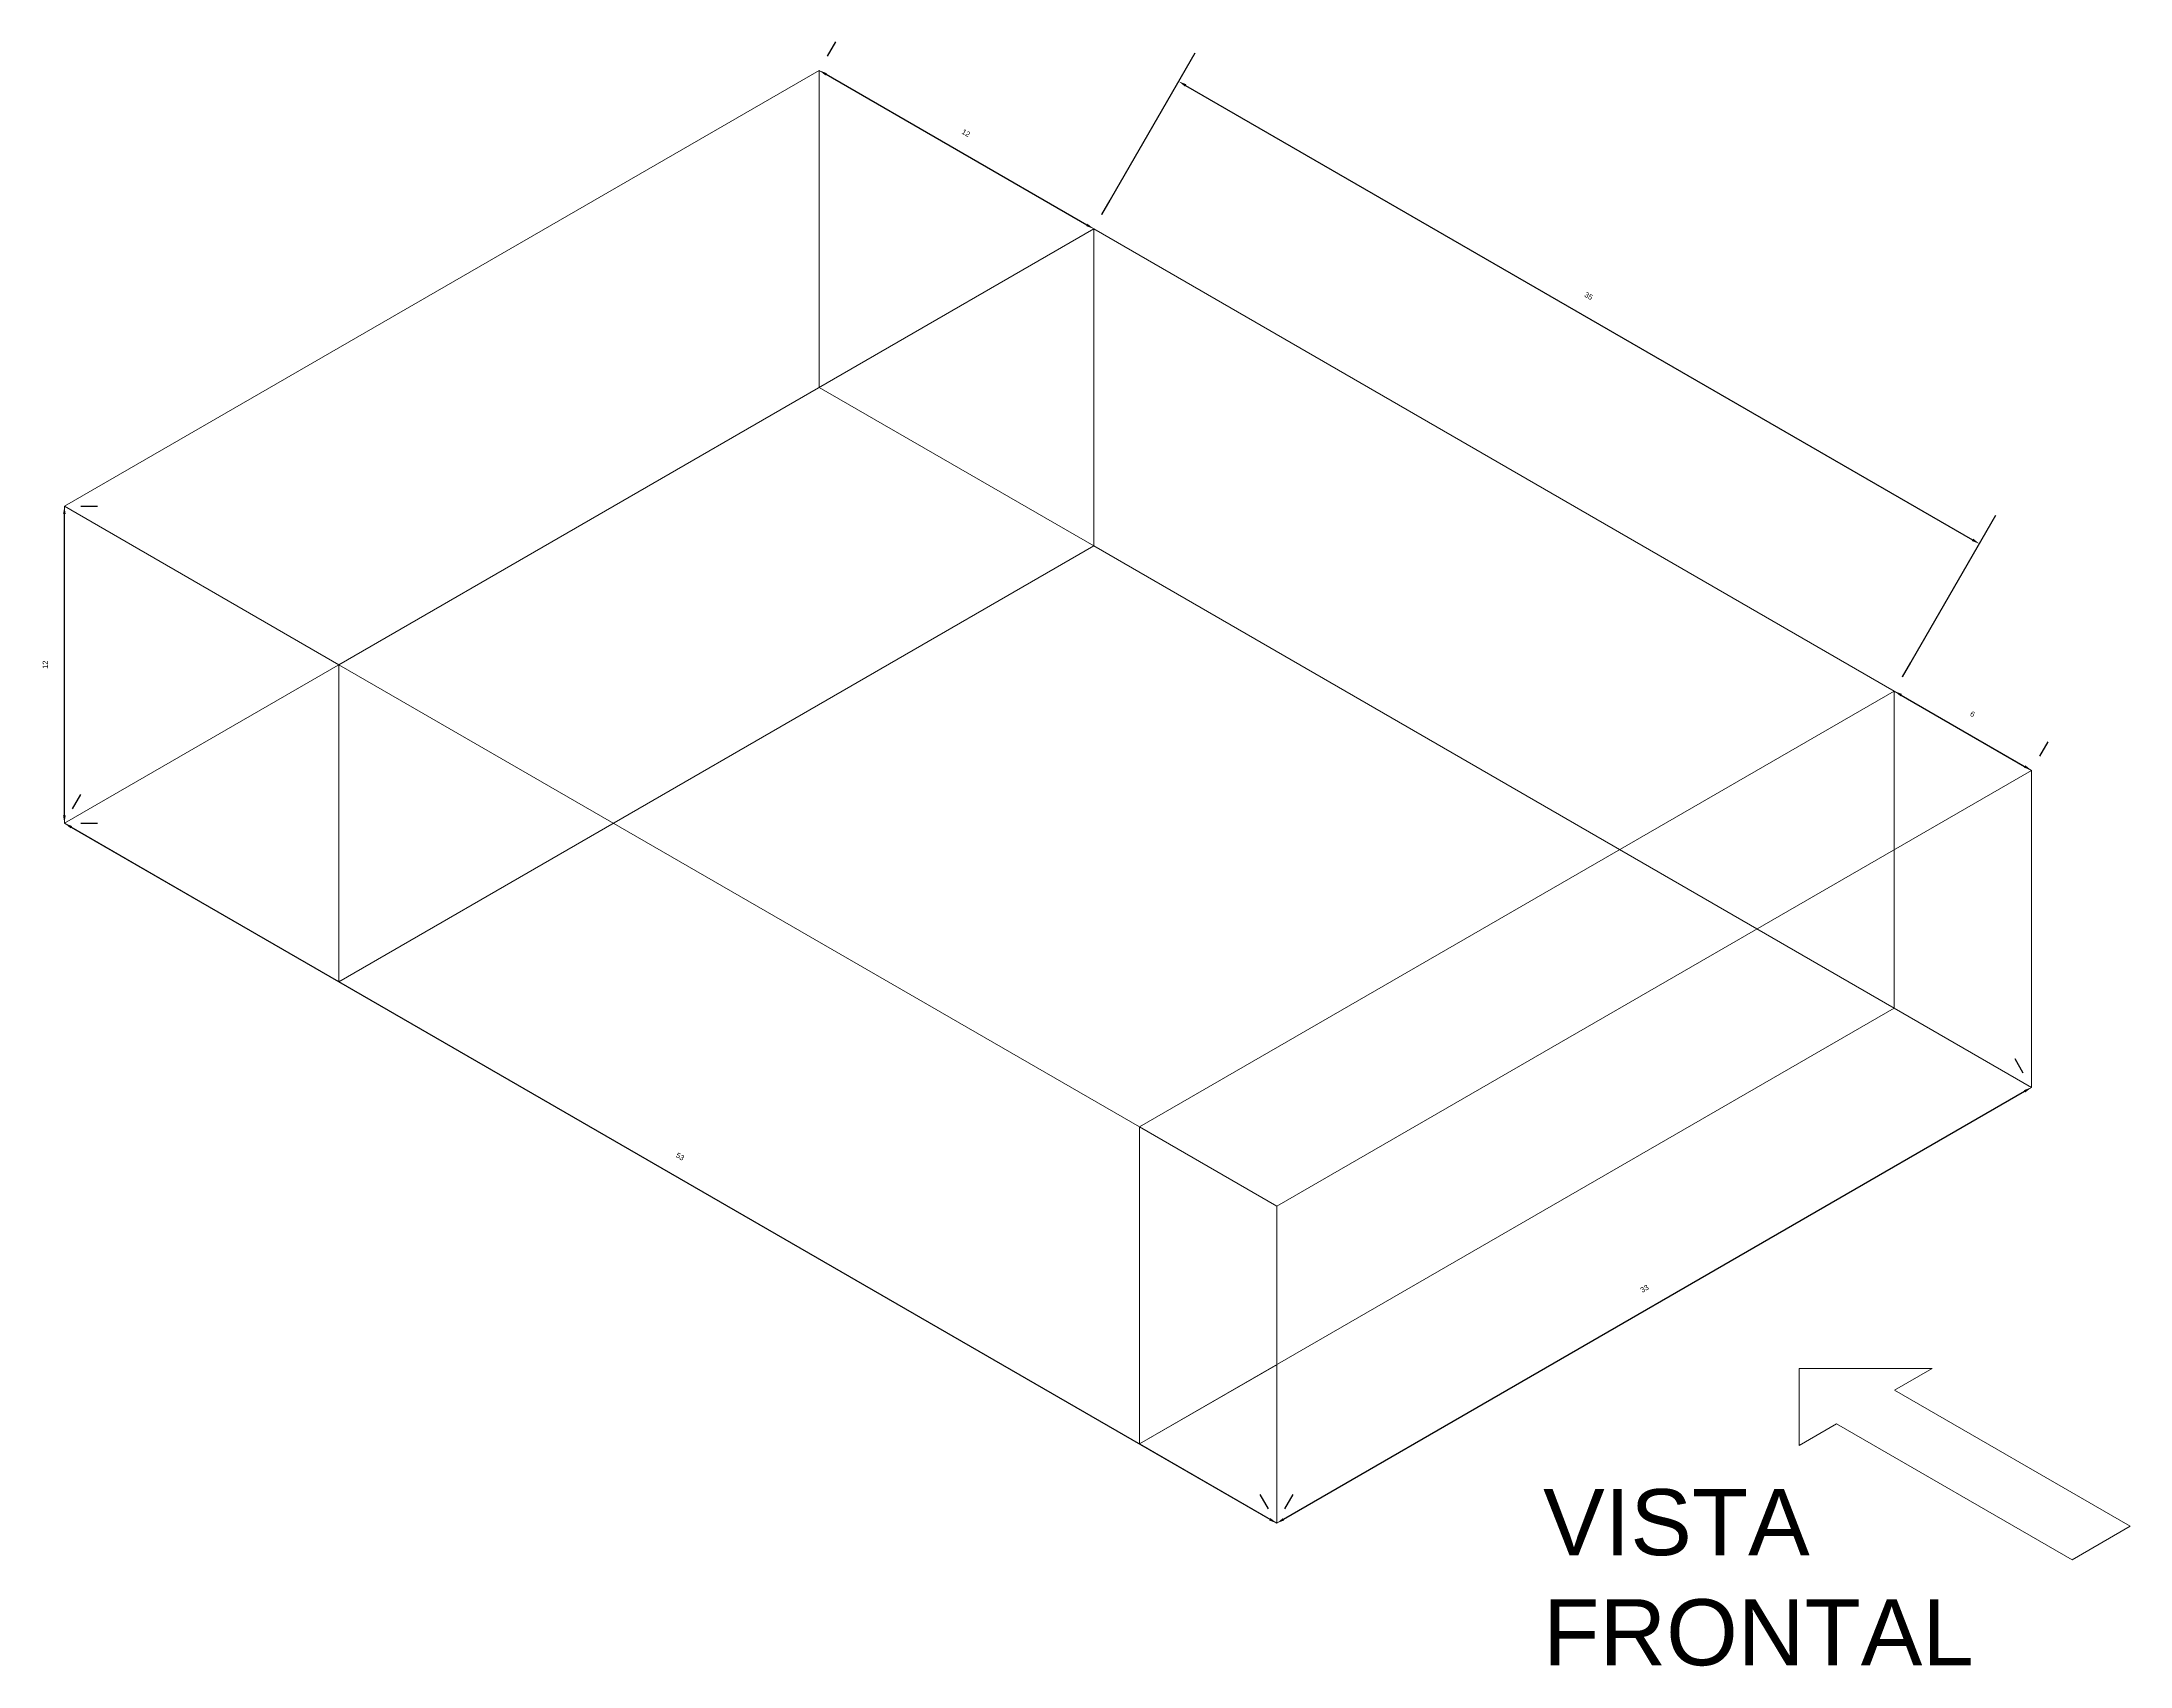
# Model space of a CAD drawing. Header units: millimetres. Extents: x -461 to 1315, y -154 to 152.
# Drawn here: x 30.9 to 109.9, y 90.7 to 152.1 of the extents above; entities that cross this region are included whole.
import ezdxf

# ---------------------------------------------------------------- set-up
doc = ezdxf.new("R2010")
doc.units = ezdxf.units.MM
doc.layers.add('A-AREA', color=7, linetype='Continuous', lineweight=5)
doc.styles.get("Standard").update_dxf_attribs({"font": 'arial.ttf'})
doc.dimstyles.new('Partes pequeñas', dxfattribs={"dimtxt": 0.2, "dimasz": 0.3, "dimexe": 1.25, "dimexo": 0.625, "dimtad": 1, "dimtxsty": 'Standard', "dimcen": 2.5, "dimclrd": 1, "dimadec": 0, "dimazin": 0, "dimtfac": 1, "dimtmove": 0, "dimatfit": 3, "dimfxl": 1, "dimarcsym": 0})

# ---------------------------------------------------------------- blocks, each defined once
blk = doc.blocks.new('*D81')
at = {"layer": 'A-AREA', "color": 0, "lineweight": -2, "transparency": 16777216}
for p, q in [((105.873, 113.108), (105.56, 113.649)), ((77.294, 96.608), (76.981, 97.149))]:
    blk.add_line(p, q, dxfattribs=at)
at = {"layer": 'A-AREA', "color": 1, "lineweight": -2, "transparency": 16777216}
blk.add_line((77.866, 96.217), (105.925, 112.417), dxfattribs=at)
at = {"layer": 'A-AREA', "color": 1, "transparency": 16777216}
for points in [[(105.9, 112.46), (105.95, 112.374), (106.185, 112.567)], [(77.841, 96.26), (77.891, 96.174), (77.606, 96.067)]]:
    blk.add_solid(points, dxfattribs=at)
at = {"layer": 'Defpoints', "color": 0, "transparency": 16777216}
for p in [(106.185, 112.567), (106.185, 112.567), (77.606, 96.067)]:
    blk.add_point(p, dxfattribs=at)
at = {"layer": 'A-AREA', "color": 0, "transparency": 16777216, "insert": (91.532, 104.947), "char_height": 0.2, "attachment_point": 5, "rotation": 30}
blk.add_mtext('33', dxfattribs=at)
blk = doc.blocks.new('*D82')
at = {"layer": 'A-AREA', "color": 0, "lineweight": -2, "transparency": 16777216}
for p, q in [((32.02, 123.108), (32.332, 123.649)), ((77.919, 96.608), (78.231, 97.149))]:
    blk.add_line(p, q, dxfattribs=at)
at = {"layer": 'A-AREA', "color": 1, "lineweight": -2, "transparency": 16777216}
blk.add_line((31.967, 122.417), (77.347, 96.217), dxfattribs=at)
at = {"layer": 'A-AREA', "color": 1, "transparency": 16777216}
for points in [[(31.992, 122.46), (31.942, 122.374), (31.707, 122.567)], [(77.372, 96.26), (77.322, 96.174), (77.606, 96.067)]]:
    blk.add_solid(points, dxfattribs=at)
at = {"layer": 'Defpoints', "color": 0, "transparency": 16777216}
for p in [(31.707, 122.567), (77.606, 96.067), (77.606, 96.067)]:
    blk.add_point(p, dxfattribs=at)
at = {"layer": 'A-AREA', "color": 0, "transparency": 16777216, "insert": (55.02, 109.947), "char_height": 0.2, "attachment_point": 5, "rotation": 330}
blk.add_mtext('53', dxfattribs=at)
blk = doc.blocks.new('*D83')
at = {"layer": 'A-AREA', "color": 0, "lineweight": -2, "transparency": 16777216}
for p, q in [((32.332, 134.567), (32.957, 134.567)), ((32.332, 122.567), (32.957, 122.567))]:
    blk.add_line(p, q, dxfattribs=at)
at = {"layer": 'A-AREA', "color": 1, "lineweight": -2, "transparency": 16777216}
blk.add_line((31.707, 122.867), (31.707, 134.267), dxfattribs=at)
at = {"layer": 'A-AREA', "color": 1, "transparency": 16777216}
for points in [[(31.657, 134.267), (31.757, 134.267), (31.707, 134.567)], [(31.657, 122.867), (31.757, 122.867), (31.707, 122.567)]]:
    blk.add_solid(points, dxfattribs=at)
at = {"layer": 'Defpoints', "color": 0, "transparency": 16777216}
for p in [(31.707, 134.567), (31.707, 134.567), (31.707, 122.567)]:
    blk.add_point(p, dxfattribs=at)
at = {"layer": 'A-AREA', "color": 0, "transparency": 16777216, "insert": (30.982, 128.567), "char_height": 0.2, "attachment_point": 5, "rotation": 90}
blk.add_mtext('12', dxfattribs=at)
blk = doc.blocks.new('*D84')
at = {"layer": 'A-AREA', "color": 0, "lineweight": -2, "transparency": 16777216}
for p, q in [((60.598, 151.608), (60.911, 152.149)), ((70.991, 145.608), (71.303, 146.149))]:
    blk.add_line(p, q, dxfattribs=at)
at = {"layer": 'A-AREA', "color": 1, "lineweight": -2, "transparency": 16777216}
blk.add_line((60.546, 150.917), (70.418, 145.217), dxfattribs=at)
at = {"layer": 'A-AREA', "color": 1, "transparency": 16777216}
for points in [[(60.571, 150.96), (60.521, 150.874), (60.286, 151.067)], [(70.443, 145.26), (70.393, 145.174), (70.678, 145.067)]]:
    blk.add_solid(points, dxfattribs=at)
at = {"layer": 'Defpoints', "color": 0, "transparency": 16777216}
for p in [(60.286, 151.067), (70.678, 145.067), (70.678, 145.067)]:
    blk.add_point(p, dxfattribs=at)
at = {"layer": 'A-AREA', "color": 0, "transparency": 16777216, "insert": (65.845, 148.695), "char_height": 0.2, "attachment_point": 5, "rotation": 330}
blk.add_mtext('12', dxfattribs=at)
blk = doc.blocks.new('*D85')
at = {"layer": 'A-AREA', "color": 0, "lineweight": -2, "transparency": 16777216}
for p, q in [((101.302, 128.108), (101.614, 128.649)), ((106.498, 125.108), (106.81, 125.649))]:
    blk.add_line(p, q, dxfattribs=at)
at = {"layer": 'A-AREA', "color": 1, "lineweight": -2, "transparency": 16777216}
blk.add_line((101.249, 127.417), (105.925, 124.717), dxfattribs=at)
at = {"layer": 'A-AREA', "color": 1, "transparency": 16777216}
for points in [[(101.274, 127.46), (101.224, 127.374), (100.989, 127.567)], [(105.95, 124.76), (105.9, 124.674), (106.185, 124.567)]]:
    blk.add_solid(points, dxfattribs=at)
at = {"layer": 'Defpoints', "color": 0, "transparency": 16777216}
for p in [(100.989, 127.567), (106.185, 124.567), (106.185, 124.567)]:
    blk.add_point(p, dxfattribs=at)
at = {"layer": 'A-AREA', "color": 0, "transparency": 16777216, "insert": (103.951, 126.697), "char_height": 0.2, "attachment_point": 5, "rotation": 330}
blk.add_mtext('6', dxfattribs=at)
blk = doc.blocks.new('*D86')
at = {"layer": 'A-AREA', "color": 0, "lineweight": -2, "transparency": 16777216}
for p, q in [((70.991, 145.608), (74.525, 151.729)), ((101.302, 128.108), (104.835, 134.229))]:
    blk.add_line(p, q, dxfattribs=at)
at = {"layer": 'A-AREA', "color": 1, "lineweight": -2, "transparency": 16777216}
blk.add_line((74.159, 150.496), (103.951, 133.296), dxfattribs=at)
at = {"layer": 'A-AREA', "color": 1, "transparency": 16777216}
for points in [[(74.184, 150.54), (74.134, 150.453), (73.9, 150.646)], [(103.976, 133.34), (103.926, 133.253), (104.21, 133.146)]]:
    blk.add_solid(points, dxfattribs=at)
at = {"layer": 'Defpoints', "color": 0, "transparency": 16777216}
for p in [(70.678, 145.067), (104.21, 133.146), (100.989, 127.567)]:
    blk.add_point(p, dxfattribs=at)
at = {"layer": 'A-AREA', "color": 0, "transparency": 16777216, "insert": (89.419, 142.526), "char_height": 0.2, "attachment_point": 5, "rotation": 330}
blk.add_mtext('35', dxfattribs=at)

msp = doc.modelspace()

# ---------------------------------------------------------------- linework, layer by layer
at = {"layer": 'A-AREA'}
for p, q in [((60.286, 151.067), (31.707, 134.567)), ((60.286, 139.067), (60.286, 151.067)), ((70.678, 145.067), (60.286, 151.067)), ((70.678, 145.067), (42.099, 128.567)), ((100.989, 127.567), (70.678, 145.067)), ((70.678, 133.067), (70.678, 145.067)), ((31.707, 122.567), (60.286, 139.067)), ((70.678, 133.067), (60.286, 139.067)), ((31.707, 134.567), (31.707, 122.567)), ((31.707, 134.567), (42.099, 128.567)), ((42.099, 116.567), (70.678, 133.067)), ((70.678, 133.067), (100.989, 115.567)), ((72.41, 111.067), (42.099, 128.567)), ((42.099, 128.567), (42.099, 116.567)), ((72.41, 111.067), (100.989, 127.567)), ((100.989, 115.567), (100.989, 127.567)), ((106.185, 124.567), (100.989, 127.567)), ((106.185, 124.567), (77.606, 108.067)), ((106.185, 112.567), (106.185, 124.567)), ((42.099, 116.567), (31.707, 122.567)), ((72.41, 99.067), (42.099, 116.567)), ((72.41, 99.067), (42.099, 116.567)), ((72.41, 99.067), (100.989, 115.567)), ((106.185, 112.567), (100.989, 115.567)), ((77.606, 96.067), (106.185, 112.567)), ((72.41, 99.067), (72.41, 111.067)), ((77.606, 108.067), (72.41, 111.067)), ((77.606, 96.067), (77.606, 108.067)), ((72.41, 99.067), (77.606, 102.067)), ((102.42, 101.921), (97.385, 101.921)), ((97.385, 101.921), (97.385, 99.014)), ((101, 101.101), (102.42, 101.921)), ((109.922, 95.95), (101, 101.101)), ((97.385, 99.014), (98.806, 99.834)), ((98.806, 99.834), (107.728, 94.683)), ((72.41, 99.067), (77.606, 96.067)), ((109.922, 95.95), (107.728, 94.683))]:
    msp.add_line(p, q, dxfattribs=at)

# ---------------------------------------------------------------- texts
at = {"layer": 'A-AREA', "insert": (87.695, 97.356), "char_height": 2.5, "attachment_point": 1}
msp.add_mtext_dynamic_manual_height_columns('VISTA FRONTAL', width=22.77107, gutter_width=12.5, heights=[0], dxfattribs=at)

# ---------------------------------------------------------------- dimensions: what is measured, and where the dimension line sits
at = {"layer": 'A-AREA'}
for p1, p2, distance, picture, middle in [((60.286, 151.067), (70.678, 145.067), 0, '*D84', (65.845, 148.695)), ((70.678, 145.067), (100.989, 127.567), 6.443, '*D86', (89.419, 142.526)), ((100.989, 127.567), (106.185, 124.567), 0, '*D85', (103.951, 126.697)), ((31.707, 122.567), (77.606, 96.067), 0, '*D82', (55.02, 109.947)), ((77.606, 96.067), (106.185, 112.567), 0, '*D81', (91.532, 104.947))]:
    dim = msp.add_aligned_dim(p1=p1, p2=p2, distance=distance, dimstyle='Partes pequeñas', dxfattribs=at)
    dim.commit()
    dim.dimension.update_dxf_attribs({"geometry": picture, "text_midpoint": middle})
dim = msp.add_linear_dim(base=(31.707, 134.567), p1=(31.707, 122.567), p2=(31.707, 134.567), angle=90, dimstyle='Partes pequeñas', dxfattribs=at)
dim.commit()
dim.dimension.update_dxf_attribs({"geometry": '*D83', "text_midpoint": (30.982, 128.567)})

doc.saveas('drawing.dxf')
